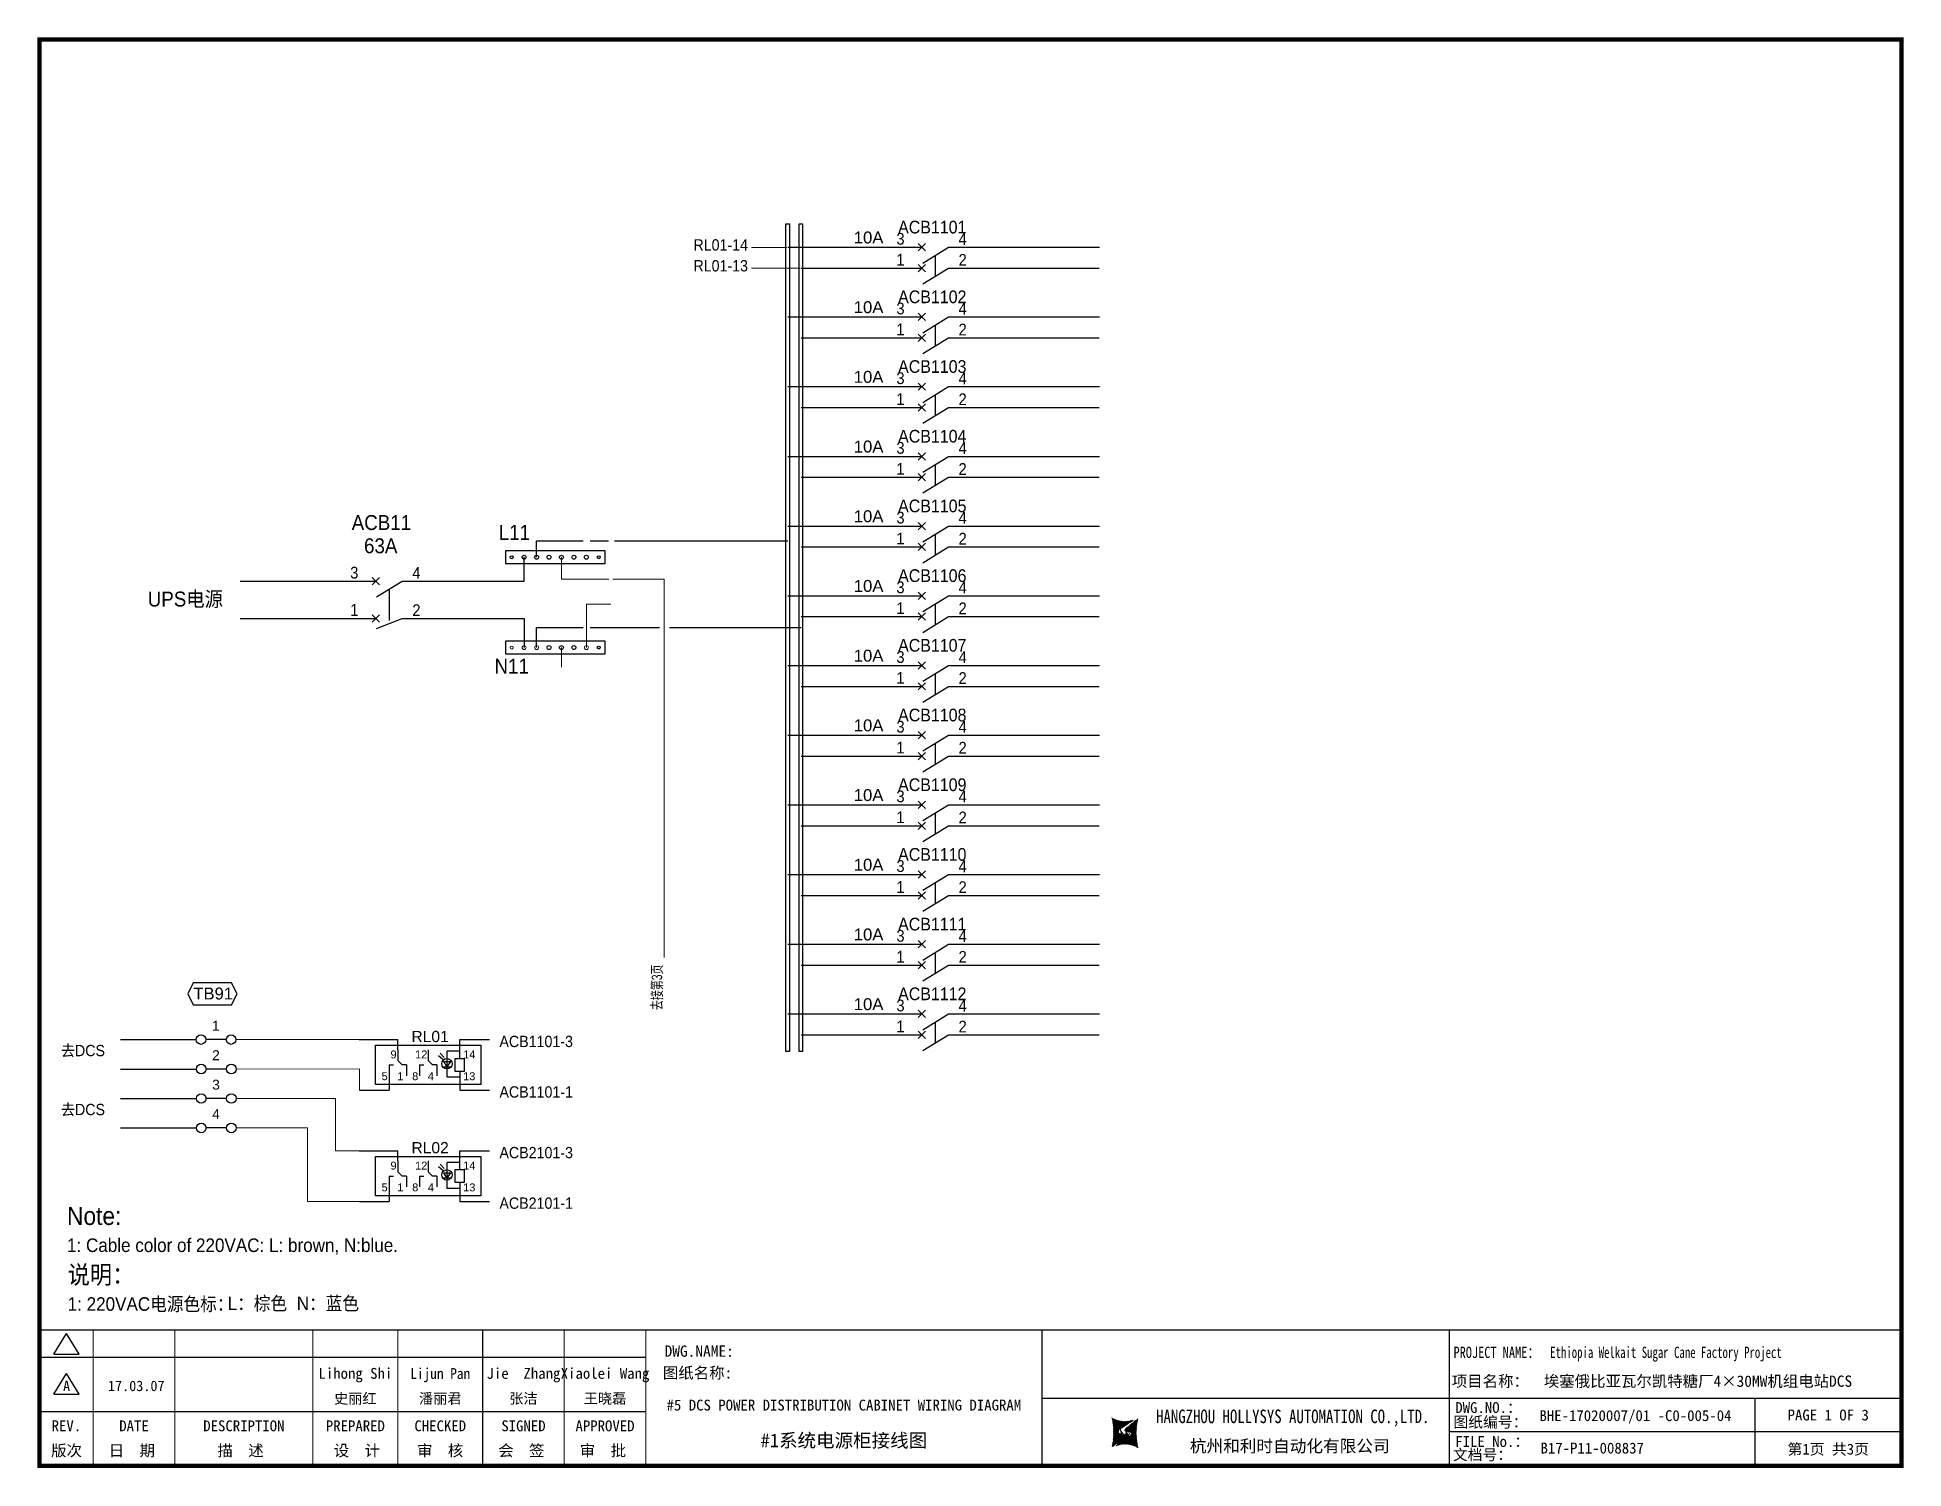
# Model space of a CAD drawing. Extents: x 81444 to 119867, y -54538 to -29386.
# Drawn here: x 91390 to 95515, y -54505 to -51342 of the extents above; entities that cross this region are included whole.
import ezdxf
from ezdxf.enums import TextEntityAlignment as Align
from ezdxf.lldxf.tags import DXFTag

# ---------------------------------------------------------------- set-up
doc = ezdxf.new("R2010")
doc.units = 0
doc.header["$LTSCALE"] = 100
doc.header["$MEASUREMENT"] = 0
for name, color, linetype in [('t', 1, 'Continuous'), ('WIRING', 3, 'Continuous'), ('标准图框及表格', 7, 'Continuous'), ('空气开关', 7, 'Continuous'), ('继电器', 7, 'Continuous')]:
    doc.layers.add(name, color=color, linetype=linetype)
doc.layers.add('细实线', color=7, linetype='Continuous', lineweight=20)
doc.styles.add('HZ', font='arial.ttf', dxfattribs={"width": 0.7})
doc.styles.get("Standard").update_dxf_attribs({"font": ''})
doc.styles.get('Standard').set_extended_font_data('SimSun')
tags = doc.linetypes.add('CENTER', pattern=[2, 1.25, -0.25, 0.25, -0.25]).pattern_tags.tags
tags[10:11] = [DXFTag(74, 4), DXFTag(75, 0), DXFTag(340, '0'), DXFTag(46, 1.0), DXFTag(50, 0.0), DXFTag(44, 0.0), DXFTag(45, 0.0)]
tags[8:9] = [DXFTag(74, 4), DXFTag(75, 0), DXFTag(340, '0'), DXFTag(46, 1.0), DXFTag(50, 0.0), DXFTag(44, 0.0), DXFTag(45, 0.0)]
tags[6:7] = [DXFTag(74, 4), DXFTag(75, 0), DXFTag(340, '0'), DXFTag(46, 1.0), DXFTag(50, 0.0), DXFTag(44, 0.0), DXFTag(45, 0.0)]
tags[4:5] = [DXFTag(74, 4), DXFTag(75, 0), DXFTag(340, '0'), DXFTag(46, 1.0), DXFTag(50, 0.0), DXFTag(44, 0.0), DXFTag(45, 0.0)]
pattern_1 = [(45, (0, 0), (-0.736262898216564, 0.7362628982165641), [])]

msp = doc.modelspace()

# ---------------------------------------------------------------- texts
at = {"style": 'HZ', "width": 0.9}
for s, p in [('ACB11', (92084.95071671247, -52430.85360589562)), ('L11', (92409.9088218448, -52452.68638898708)), ('63A', (92112.15724133539, -52482.28638499222)), ('UPS电源', (91634.0909695768, -52599.92556253277)), ('N11', (92400.51268484483, -52748.14269687366))]:
    msp.add_text(s, height=33, dxfattribs=at).set_placement(p)
at = {"style": 'HZ', "width": 0.7}
msp.add_text('去接第3页', height=23.1, rotation=90, dxfattribs=at).set_placement((92771.13609668329, -53491.69316573961))
at = {"color": 7, "style": 'HZ'}
msp.add_text('TB91', height=26.244, dxfattribs=at).set_placement((91734.97032522196, -53468.14969225307))
at = {"color": 3, "style": 'HZ', "width": 0.9}
for s, height, p in [('Note:', 40, (91455.67805663176, -53966.36502438052)), ('1: Cable color of 220VAC: L: brown, N:blue.', 30, (91455.67805663176, -54026.11046066794)), ('说明：', 40, (91457.0955052136, -54096.24918855655)), ('说明：', 40, (91457.0955052136, -54096.24918855655)), ('1: 220VAC电源色标：', 30, (91457.0955052136, -54155.99462484398)), ('L：棕色', 30, (91810.75183806749, -54154.56300248521)), ('N：蓝色', 30, (91963.36930695531, -54154.5631650361))]:
    msp.add_text(s, height=height, dxfattribs=at).set_placement(p)
at = {"layer": '空气开关', "style": 'HZ', "width": 0.9}
for s, p in [('3', (93288.83309020598, -51800.46719967237)), ('4', (93426.24558978838, -51800.9253641053)), ('1', (93288.83309020598, -51846.57883510387)), ('2', (93426.24558978838, -51847.03699953679)), ('3', (93288.83309020598, -51954.46719967237)), ('4', (93426.24558978838, -51954.9253641053)), ('1', (93288.83309020598, -52000.57883510387)), ('2', (93426.24558978838, -52001.03699953679)), ('3', (93288.83309020598, -52108.46719967237)), ('4', (93426.24558978838, -52108.9253641053)), ('1', (93288.83309020598, -52154.57883510387)), ('2', (93426.24558978838, -52155.03699953679)), ('3', (93288.83309020598, -52262.46719967237)), ('4', (93426.24558978838, -52262.9253641053)), ('1', (93288.83309020598, -52308.57883510387)), ('2', (93426.24558978838, -52309.0369995368)), ('3', (93288.83309020598, -52416.46719967237)), ('4', (93426.24558978838, -52416.9253641053)), ('1', (93288.83309020598, -52462.57883510387)), ('2', (93426.24558978838, -52463.0369995368)), ('3', (92081.5434405408, -52538.1832221158)), ('4', (92218.9559401232, -52538.64138654873)), ('3', (93288.83309020598, -52570.46719967237)), ('4', (93426.24558978838, -52570.9253641053)), ('1', (92081.5434405408, -52620.59485754729)), ('2', (92218.9559401232, -52621.05302198022)), ('1', (93288.83309020598, -52616.57883510387)), ('2', (93426.24558978838, -52617.0369995368)), ('3', (93288.83309020598, -52724.46719967238)), ('4', (93426.24558978838, -52724.9253641053)), ('1', (93288.83309020598, -52770.57883510387)), ('2', (93426.24558978838, -52771.0369995368)), ('3', (93288.83309020598, -52878.46719967238)), ('4', (93426.24558978838, -52878.9253641053)), ('1', (93288.83309020598, -52924.57883510387)), ('2', (93426.24558978838, -52925.0369995368)), ('3', (93288.83309020598, -53032.46719967238)), ('4', (93426.24558978838, -53032.9253641053)), ('1', (93288.83309020598, -53078.57883510387)), ('2', (93426.24558978838, -53079.0369995368)), ('3', (93288.83309020598, -53186.46719967238)), ('4', (93426.24558978838, -53186.9253641053)), ('1', (93288.83309020598, -53232.57883510387)), ('2', (93426.24558978838, -53233.0369995368)), ('3', (93288.83309020598, -53340.46719967238)), ('4', (93426.24558978838, -53340.9253641053)), ('1', (93288.83309020598, -53386.57883510387)), ('2', (93426.24558978838, -53387.0369995368)), ('3', (93288.83309020598, -53494.46719967238)), ('4', (93426.24558978838, -53494.9253641053)), ('1', (93288.83309020598, -53540.57883510387)), ('2', (93426.24558978838, -53541.0369995368))]:
    msp.add_text(s, height=26.00961058081033, dxfattribs=at).set_placement(p)

# ---------------------------------------------------------------- blocks, each defined once
blk = doc.blocks.new('图框')
at = {"layer": '标准图框及表格'}
h = blk.add_hatch(dxfattribs=at)
h.set_pattern_fill('ANSI31', color=5, scale=8.329863809039892, style=0)
h.set_pattern_definition(pattern_1)
edge = h.paths.add_edge_path()
edge.add_arc((2399.257256036391, -2998.153851416566), 55.18534773488954, 238.1092081981581, 291.6531626184834)
edge.add_line((2419.619937407027, -3049.445018414634), (2388.525499730735, -3070.242821799802))
edge.add_arc((2238.907377712399, -3078.328790578547), 135.3602868968974, 346.3915348661821, 374.2500326978034)
edge.add_line((2370.467593623529, -3110.177132109857), (2397.50623789792, -3087.85242802291))
edge.add_line((2391.339199201146, -3080.281448750429), (2396.143986595598, -3080.898839897796))
edge.add_spline(control_points=[(2397.470018868538, -3087.887634953957), (2398.35948137939, -3087.023080631327), (2399.970992452319, -3085.456697735681), (2399.869182150054, -3081.252294174519), (2397.426500162081, -3081.012803431273), (2396.121921064187, -3080.884897048199)], knot_values=[0, 0, 0, 0, 6.844331067525468, 12.40042740766005, 18.76924275352248, 18.76924275352248, 18.76924275352248, 18.76924275352248], weights=[1, 1, 1, 1, 1, 1], degree=3, periodic=0)
edge.add_spline(control_points=[(2388.515363058686, -3070.265433304907), (2387.789374929038, -3070.86905758363), (2386.478198365832, -3071.959237952229), (2385.544096281083, -3073.38263759949), (2385.127199159644, -3074.017912079413)], knot_values=[0, 0, 0, 0, 5.253673658024614, 9.488438564008057, 9.488438564008057, 9.488438564008057, 9.488438564008057], weights=[1, 1, 1, 1, 1], degree=3, periodic=0)
edge.add_spline(control_points=[(2386.272665588534, -3072.281716856574), (2385.721471206634, -3072.905523096015), (2384.632427465753, -3074.386714445929), (2384.912828655535, -3077.72895088909), (2387.858851342782, -3079.895552619193), (2390.185443934519, -3080.145534927004), (2391.314573401905, -3080.266855002868)], knot_values=[10.66597461496156, 10.66597461496156, 10.66597461496156, 10.66597461496156, 18.97770399508879, 28.89455822145742, 41.119553648298, 52.64692538081317, 52.64692538081317, 52.64692538081317, 52.64692538081317], weights=[1, 1, 1, 1, 1, 1, 1], degree=3, periodic=0)
h = blk.add_hatch(dxfattribs=at)
h.set_pattern_fill('ANSI31', color=3, scale=8.329863809039892, style=0)
h.set_pattern_definition(pattern_1)
edge = h.paths.add_edge_path()
edge.add_line((2402.469732125144, -3075.776359090531), (2407.706041465404, -3076.440586092609))
edge.add_spline(control_points=[(2401.044493204623, -3068.769946203269), (2400.155030693568, -3069.634500525768), (2398.543519620813, -3071.200883421574), (2398.645329922932, -3075.40528698259), (2401.088011911052, -3075.644777725895), (2402.392591008975, -3075.772684108895)], knot_values=[0, 0, 0, 0, 6.844331067526932, 12.40042740766158, 18.76924275352342, 18.76924275352342, 18.76924275352342, 18.76924275352342], weights=[1, 1, 1, 1, 1, 1], degree=3, periodic=0)
edge.add_line((2428.046918449632, -3046.480449047325), (2401.008274175249, -3068.805153134272))
edge.add_spline(control_points=[(2412.625169549749, -3083.918607966574), (2413.015644598316, -3083.422785431954), (2413.86377905187, -3082.052674005965), (2413.601683417044, -3078.928630268005), (2410.655660730175, -3076.762028538062), (2408.329068138031, -3076.512046230251), (2407.199938671052, -3076.390726154226)], knot_values=[12.65408913243743, 12.65408913243743, 12.65408913243743, 12.65408913243743, 18.97770399508879, 28.89455822145742, 41.119553648298, 52.64692538081317, 52.64692538081317, 52.64692538081317, 52.64692538081317], weights=[1, 1, 1, 1, 1, 1, 1], degree=3, periodic=0)
edge.add_line((2411.626283690712, -3084.975693399283), (2412.781242849298, -3083.732051979769))
edge.add_line((2410.021343801694, -3086.399138189481), (2411.626283690712, -3084.975693399414))
edge.add_line((2378.894574665755, -3107.212562742519), (2409.989012342048, -3086.414759357351))
edge.add_arc((2399.257256036391, -3158.503729740543), 55.18534773488965, 58.10920819815809, 111.6531626184834)
edge.add_arc((2559.607134360383, -3078.328790578547), 135.360286896897, 166.3915348661823, 194.2500326978024)
at = {"color": 7}
for p, q in [((2215.642035047145, -2851.581424744189), (2215.642035047145, -3151.581424744189)), ((3115.642035047145, -2851.581424744189), (3115.642035047145, -3151.581424744189)), ((0, -2911.581424744189), (1340.158172602998, -2911.581424744189)), ((2215.642035047145, -3001.581424744189), (3115.642035047145, -3001.581424744189)), ((3115.642035047145, -3001.581424744189), (4115.642035047145, -3001.581424744189)), ((3791.785572043125, -3001.581424744189), (3791.785572043125, -3151.581424744189)), ((0, -3031.581424744189), (1340.158172602998, -3031.581424744189)), ((4115.642035047145, -3076.581424744189), (3115.642035047145, -3076.581424744189))]:
    blk.add_line(p, q, dxfattribs=at)
at = {"color": 7, "const_width": 3}
blk.add_lwpolyline([(4115.642035047145, -2851.581424744189), (0, -2851.581424744189)], dxfattribs=at)
at = {"layer": 't', "color": 7}
for p, q in [((31.94938321653171, -2904.992613363662), (59.89920926059131, -2859.122325316828)), ((87.8490353046218, -2904.992613363662), (59.89920926059131, -2859.122325316828)), ((31.94938321653171, -2904.992613363662), (87.8490353046218, -2904.992613363662)), ((31.94938321653171, -2992.977239491032), (59.89920926059131, -2947.106951444141)), ((87.8490353046218, -2992.977239491032), (59.89920926059131, -2947.106951444141)), ((31.94938321653171, -2992.977239491032), (87.8490353046218, -2992.977239491032))]:
    blk.add_line(p, q, dxfattribs=at)
at = {"layer": 't', "color": 7, "const_width": 9.61519705431492}
blk.add_lwpolyline([(4115.642035047145, -3151.581424744189), (4115.642035047145, 0), (0, 0), (0, -3151.581424744189)], close=True, dxfattribs=at)
at = {"layer": 't', "color": 7, "const_width": 2.40379926357873}
for points in [[(118.7653193609731, -2852.783324375967), (118.7653193609731, -3151.581424744189)], [(299.0502641293569, -2852.783324375967), (299.0502641293569, -3151.581424744189)], [(604.3883150879992, -2852.783324375967), (604.3883150879992, -3156.41304604568)], [(791.9882990770857, -2852.783324375967), (791.9882990770857, -3156.41304604568)], [(979.588283066143, -2852.783324375967), (979.588283066143, -3156.41304604568)], [(1159.873227834585, -2852.783324375967), (1159.873227834585, -3156.41304604568)], [(1340.158172602998, -2852.783324375967), (1340.158172602998, -3156.41304604568)]]:
    blk.add_lwpolyline(points, dxfattribs=at)
at = {"color": 7, "linetype": 'CENTER'}
for s, height, p in [('图纸编号：', 24, (3125.2212882557, -3066.664538382978)), ('杭州和利时自动化有限公司', 27, (2542.549152440595, -3121.114498389041)), ('文档号：', 24, (3124.032392707933, -3138.728717091954))]:
    blk.add_text(s, height=height, dxfattribs=at).set_placement(p)
at = {"color": 7, "flags": 8}
for tag, p, height in [('DWG.NAME:', (1381.636459220965, -2910.37952511241), 25), ('PROJECTNAME:', (3125.480185663539, -2912.807924402037), 24), ('PROJECTNAME：', (3339.10867075545, -2913.108539231762), 25), ('DWG.NO.:', (3128.186172261583, -3030.402470643486), 24), ('图纸编号', (3315.362718925957, -3052.404678158069), 24), ('FILENO.:', (3128.672545599984, -3106.104124450346), 24), ('文档号', (3317.726365529132, -3124.132485953713), 24)]:
    blk.add_attdef(tag, p, '', height=height, dxfattribs=at)
for tag, height, p in [('A', 23, (59.89920926059131, -2974.881554149018)), ('设计时间', 23, (213.8658221408186, -2974.881554149018)), ('RENLIU', 24, (698.1883070825425, -2950.380597809435)), ('SHUFENWANG', 24, (885.7882910716289, -2950.380597809435)), ('FANGHOU', 24, (1069.730755450379, -2950.380597809435)), ('DANDANLI', 24, (1250.015700218792, -2950.380597809435)), ('刘仁', 23, (698.1883070825425, -3002.188376027443)), ('王姝芬', 23, (885.7882910716289, -3002.188376027443)), ('侯方', 23, (1069.730755450379, -3002.188376027443)), ('李丹丹', 23, (1250.015700218792, -3002.188376027443)), ('#10STATIONONTROLCABINETCOVER', 30, (1777.900103825072, -3017.182374560078)), ('REV.', 24, (59.38265968048654, -3063.048954873535)), ('DATE', 24, (208.907791745165, -3063.048954873535)), ('DESCRIPTION', 24, (451.7192896086781, -3063.048954873535)), ('PREPARED', 24, (698.1883070825425, -3063.048954873535)), ('CHECKED', 24, (885.7882910716144, -3063.048954873535)), ('SIGNED', 24, (1069.730755450364, -3063.048954873535)), ('APPROVED', 24, (1250.015700218792, -3063.048954873535)), ('PAGEXOFX', 24, (3953.713803545135, -3039.081424744189)), ('图纸名称', 30, (1777.900103825072, -3094.695064044037)), ('第几页共几页', 24, (3953.713803545135, -3114.081424744189))]:
    blk.add_attdef(tag, text='', height=height, dxfattribs=at).set_placement(p, align=Align.MIDDLE)
for tag, p in [('图纸名称:', (1377.81237181677, -2965.923337057193)), ('项目名称：', (3121.562334825969, -2984.305160940257)), ('项目名称：', (3325.036680579346, -2984.305160940257))]:
    blk.add_attdef(tag, text='', height=25, dxfattribs=at).set_placement(p, align=Align.BOTTOM_LEFT)
at = {"color": 7, "width": 0.8, "flags": 8}
blk.add_attdef('HANGZHOUHOLLYSYSAUTOMATIONCO.,LTD.', text='', height=24, dxfattribs=at).set_placement((2770.082304289484, -3045.714803244191), align=Align.MIDDLE)
at = {"layer": 't', "color": 7}
for s, p in [('版次', (59.89920926059131, -3117.600441270843)), ('日  期', (204.1999693705875, -3117.600441270843)), ('描  述', (444.4895954714448, -3117.600441270843)), ('设  计', (701.4970341851513, -3117.600441270843)), ('审  核', (885.5947788425256, -3117.600441270843)), ('会  签', (1065.022933075787, -3117.600441270843)), ('审  批', (1245.3078778442, -3117.600441270843))]:
    blk.add_text(s, height=25, dxfattribs=at).set_placement(p, align=Align.MIDDLE_CENTER)
at = {"layer": '标准图框及表格', "color": 5, "style": 'HZ'}
for s, p in [('pgqh', (2373.884875617339, -3059.677228196226)), ('hollilas', (2374.051901626051, -3085.968484618272))]:
    blk.add_text(s, height=5.205656721233694, dxfattribs=at).set_placement(p)
at = {"layer": '标准图框及表格', "color": 3, "style": 'HZ'}
for s, height, p in [('auto', 8.676094535389492, (2400.907127263781, -3074.200036411981)), ('hollysys', 4.338047267694746, (2402.5381050141, -3099.731461394062))]:
    blk.add_text(s, height=height, dxfattribs=at).set_placement(p)
blk = doc.blocks.new('供电端子')
at = {"style": 'HZ', "width": 0.7}
blk.add_attdef('供电端子', (0, 0), '', height=17, dxfattribs=at)
blk = doc.blocks.new('两对触点继电器4')
at = {"linetype": 'Continuous'}
for p, q in [((-2.898850006298744, 1), (3.93050469998343, 1)), ((0, -6.942902260849223), (0, 0)), ((0, -6.942902260849223), (0, 0)), ((0, 0), (18.62199102356681, 0)), ((0, 0), (18.62199102356681, 0)), ((3.93050469998343, -0.7714335845394089), (3.93050469998343, 1)), ((14.89074309218631, 1), (20.15853255797265, 1)), ((14.89074309218631, -2.314300753616408), (14.89074309218631, 1)), ((18.62199102356681, 0), (18.62199102356681, -6.942902260849223)), ((18.62199102356681, 0), (18.62199102356681, -6.942902260849223)), ((3.93050469998343, -0.7714335845394089), (3.93050469998343, -2.700017545885203)), ((3.93050469998343, -2.700017545885203), (4.701938284524658, -3.471451130424612)), ((9.330539791753836, -0.7714335845394089), (9.330539791753836, -2.700017545885203)), ((9.330539791753836, -2.700017545885203), (10.10197337629506, -3.471451130424612)), ((14.11930950764872, -4.628601507232815), (14.11930950764872, -2.314300753616408)), ((14.11930950764872, -2.314300753616408), (15.6621766767239, -2.314300753616408)), ((15.6621766767239, -2.314300753616408), (15.6621766767239, -4.628601507232815)), ((2.387637530904613, -3.471451130424612), (2.387637530904613, -7.942902260849223)), ((2.387637530904613, -3.471451130424612), (3.15907111544584, -3.471451130424612)), ((5.473371869062248, -3.471451130424612), (4.701938284524658, -3.471451130424612)), ((5.473371869062248, -3.471451130424612), (5.473371869062248, -5.400035091770405)), ((7.787672622675018, -3.471451130424612), (7.787672622675018, -5.400035091770405)), ((7.787672622675018, -3.471451130424612), (8.559106207216246, -3.471451130424612)), ((10.87340696083265, -3.471451130424612), (10.10197337629506, -3.471451130424612)), ((10.87340696083265, -3.471451130424612), (10.87340696083265, -5.400035091770405)), ((15.6621766767239, -4.628601507232815), (14.11930950764872, -4.628601507232815)), ((14.89074309218631, -4.628601507232815), (14.89074309218631, -7.942902260849223)), ((-2.880151934878086, -7.942902260849223), (2.387637530904613, -7.942902260849223)), ((18.62199102356681, -6.942902260849223), (0, -6.942902260849223)), ((18.62199102356681, -6.942902260849223), (0, -6.942902260849223)), ((14.89074309218631, -7.942902260849223), (20.15853255797265, -7.942902260849223))]:
    blk.add_line(p, q, dxfattribs=at)
at = {"layer": '继电器'}
for p, q in [((1.528297085300437, 0), (1.528297085300437, 0)), ((11.16448221722021, -1.789815281685151), (11.95026003654129, -2.503553604265107)), ((11.45021918775092, -1.361572544210503), (12.16456276443569, -2.146684763065423)), ((14.89074309218631, -1.063633882820795), (12.63405304086336, -1.063633882820795)), ((12.63405304086336, -1.063633882820795), (12.63405304086336, -5.578825527416484)), ((12.05396646064764, -3.793849053843587), (13.2421852528787, -3.793849053843587)), ((12.63405304086336, -5.578825527416484), (14.89074309218631, -5.578825527416484))]:
    blk.add_line(p, q, dxfattribs=at)
blk.add_lwpolyline([(0, 0), (18.62199102356681, 0), (18.62199102356681, -6.942902260849223), (0, -6.942902260849223)], close=True, dxfattribs=at)
blk.add_lwpolyline([(12.05396646064764, -2.870404006613171), (13.28619374251866, -2.870404006613171), (12.62607219127676, -3.793849053843587), (12.09797495028761, -2.870404006613171)], dxfattribs=at)
blk.add_circle((12.62607219127676, -3.266166169711141), 0.9241701717344044, dxfattribs=at)
at = {"style": 'HZ'}
for s, p in [('9', (2.635516607733734, -2.314300753616408)), ('12', (6.989454170678073, -2.314300753616408)), ('14', (15.50158897631627, -2.314300753616408)), ('5', (1.053108209867787, -6.171468676309814)), ('1', (3.841047872308991, -6.171468676309814)), ('8', (6.47885775445684, -6.171468676309814)), ('4', (9.241082964079396, -6.171468676309814)), ('13', (15.49833138462418, -6.171468676309814))]:
    blk.add_text(s, height=1.4, dxfattribs=at).set_placement(p)
at = {"layer": '继电器', "style": 'HZ'}
blk.add_attdef('J1', text='', height=2, dxfattribs=at).set_placement((9.653591208090802, 0.5682700523429958), align=Align.CENTER)

# ---------------------------------------------------------------- linework, layer by layer
at = {"color": 43}
for p, q in [((93048.57824475483, -51806.16216199459), (93345.242858384, -51806.16216199459)), ((93403.79658969522, -51806.16216199459), (93737.49205184141, -51806.16216199459)), ((93048.57824475483, -51960.16216199459), (93345.242858384, -51960.16216199459)), ((93403.79658969522, -51960.16216199459), (93737.49205184141, -51960.16216199459)), ((93048.57824475483, -52114.16216199459), (93345.242858384, -52114.16216199459)), ((93403.79658969522, -52114.16216199459), (93737.49205184141, -52114.16216199459)), ((93048.57824475483, -52268.16216199459), (93345.242858384, -52268.16216199459)), ((93403.79658969522, -52268.16216199459), (93737.49205184141, -52268.16216199459)), ((93048.57824475483, -52422.16216199459), (93345.242858384, -52422.16216199459)), ((93403.79658969522, -52422.16216199459), (93737.49205184141, -52422.16216199459)), ((92493.62824475481, -52490.91216199459), (92493.62824475481, -52454.6121619946)), ((92493.62824475481, -52454.6121619946), (92596.47793725751, -52454.6121619946)), ((92611.67488548935, -52454.6121619946), (92652.58974611359, -52454.6121619946)), ((92665.83836764902, -52454.6121619946), (93048.57824475483, -52454.6121619946)), ((92466.12824475481, -52543.87818443802), (92466.12824475481, -52490.91216199459)), ((91838.53859508965, -52543.87818443802), (92137.95320871887, -52543.87818443802)), ((92196.50694003004, -52543.87818443802), (92466.12824475481, -52543.87818443802)), ((93048.57824475483, -52576.16216199459), (93345.242858384, -52576.16216199459)), ((93403.79658969522, -52576.16216199459), (93737.49205184141, -52576.16216199459)), ((93048.57824475483, -52730.16216199459), (93345.242858384, -52730.16216199459)), ((93403.79658969522, -52730.16216199459), (93737.49205184141, -52730.16216199459)), ((93048.57824475483, -52884.16216199459), (93345.242858384, -52884.16216199459)), ((93403.79658969522, -52884.16216199459), (93737.49205184141, -52884.16216199459)), ((93048.57824475483, -53038.16216199459), (93345.242858384, -53038.16216199459)), ((93403.79658969522, -53038.16216199459), (93737.49205184141, -53038.16216199459)), ((93048.57824475483, -53192.16216199459), (93345.242858384, -53192.16216199459)), ((93403.79658969522, -53192.16216199459), (93737.49205184141, -53192.16216199459)), ((93048.57824475483, -53346.16216199459), (93345.242858384, -53346.16216199459)), ((93403.79658969522, -53346.16216199459), (93737.49205184141, -53346.16216199459)), ((93048.57824475483, -53500.16216199459), (93345.242858384, -53500.16216199459)), ((93403.79658969522, -53500.16216199459), (93737.49205184141, -53500.16216199459))]:
    msp.add_line(p, q, dxfattribs=at)
at = {"color": 6}
for p, q in [((93353.33473723133, -51814.25404084192), (93337.15097953666, -51798.07028314725)), ((93337.15097953666, -51814.25404084192), (93353.33473723133, -51798.07028314725)), ((93347.32491475904, -51840.95014817222), (93403.79658969522, -51806.16216199459)), ((93337.15097953666, -51860.36567627342), (93353.33473723133, -51844.18191857875)), ((93353.33473723133, -51860.36567627342), (93337.15097953666, -51844.18191857875)), ((93347.32491475904, -51887.06178360371), (93403.79658969522, -51852.27379742609)), ((93353.33473723133, -51968.25404084192), (93337.15097953666, -51952.07028314725)), ((93337.15097953666, -51968.25404084192), (93353.33473723133, -51952.07028314725)), ((93347.32491475904, -51994.95014817222), (93403.79658969522, -51960.16216199459)), ((93353.33473723133, -52014.36567627342), (93337.15097953666, -51998.18191857875)), ((93337.15097953666, -52014.36567627342), (93353.33473723133, -51998.18191857875)), ((93347.32491475904, -52041.06178360371), (93403.79658969522, -52006.27379742609)), ((93337.15097953666, -52122.25404084192), (93353.33473723133, -52106.07028314725)), ((93353.33473723133, -52122.25404084192), (93337.15097953666, -52106.07028314725)), ((93347.32491475904, -52148.95014817222), (93403.79658969522, -52114.16216199459)), ((93337.15097953666, -52168.36567627342), (93353.33473723133, -52152.18191857875)), ((93353.33473723133, -52168.36567627342), (93337.15097953666, -52152.18191857875)), ((93347.32491475904, -52195.06178360371), (93403.79658969522, -52160.27379742609)), ((93353.33473723133, -52276.25404084192), (93337.15097953666, -52260.07028314725)), ((93337.15097953666, -52276.25404084192), (93353.33473723133, -52260.07028314725)), ((93353.33473723133, -52322.36567627342), (93337.15097953666, -52306.18191857875)), ((93337.15097953666, -52322.36567627342), (93353.33473723133, -52306.18191857875)), ((93347.32491475904, -52302.95014817222), (93403.79658969522, -52268.16216199459)), ((93347.32491475904, -52349.06178360371), (93403.79658969522, -52314.27379742609)), ((93337.15097953666, -52430.25404084192), (93353.33473723133, -52414.07028314725)), ((93353.33473723133, -52430.25404084192), (93337.15097953666, -52414.07028314725)), ((93347.32491475904, -52456.95014817222), (93403.79658969522, -52422.16216199459)), ((93337.15097953666, -52476.36567627342), (93353.33473723133, -52460.18191857875)), ((93353.33473723133, -52476.36567627342), (93337.15097953666, -52460.18191857875)), ((93347.32491475904, -52503.06178360371), (93403.79658969522, -52468.27379742609)), ((93353.33473723133, -52584.25404084192), (93337.15097953666, -52568.07028314725)), ((93337.15097953666, -52584.25404084192), (93353.33473723133, -52568.07028314725)), ((93347.32491475904, -52610.95014817222), (93403.79658969522, -52576.16216199459)), ((93353.33473723133, -52630.36567627342), (93337.15097953666, -52614.18191857875)), ((93337.15097953666, -52630.36567627342), (93353.33473723133, -52614.18191857875)), ((93347.32491475904, -52657.06178360371), (93403.79658969522, -52622.27379742609)), ((93353.33473723133, -52738.25404084192), (93337.15097953666, -52722.07028314725)), ((93337.15097953666, -52738.25404084192), (93353.33473723133, -52722.07028314725)), ((93347.32491475904, -52764.95014817222), (93403.79658969522, -52730.16216199459)), ((93353.33473723133, -52784.36567627342), (93337.15097953666, -52768.18191857875)), ((93337.15097953666, -52784.36567627342), (93353.33473723133, -52768.18191857875)), ((93347.32491475904, -52811.06178360371), (93403.79658969522, -52776.27379742609)), ((93337.15097953666, -52892.25404084192), (93353.33473723133, -52876.07028314725)), ((93353.33473723133, -52892.25404084192), (93337.15097953666, -52876.07028314725)), ((93347.32491475904, -52918.95014817222), (93403.79658969522, -52884.16216199459)), ((93337.15097953666, -52938.36567627342), (93353.33473723133, -52922.18191857875)), ((93353.33473723133, -52938.36567627342), (93337.15097953666, -52922.18191857875)), ((93347.32491475904, -52965.06178360371), (93403.79658969522, -52930.27379742609)), ((93353.33473723133, -53046.25404084192), (93337.15097953666, -53030.07028314725)), ((93337.15097953666, -53046.25404084192), (93353.33473723133, -53030.07028314725)), ((93347.32491475904, -53072.95014817222), (93403.79658969522, -53038.16216199459)), ((93353.33473723133, -53092.36567627342), (93337.15097953666, -53076.18191857875)), ((93337.15097953666, -53092.36567627342), (93353.33473723133, -53076.18191857875)), ((93347.32491475904, -53119.06178360371), (93403.79658969522, -53084.27379742609)), ((93353.33473723133, -53200.25404084192), (93337.15097953666, -53184.07028314725)), ((93337.15097953666, -53200.25404084192), (93353.33473723133, -53184.07028314725)), ((93347.32491475904, -53226.95014817222), (93403.79658969522, -53192.16216199459)), ((93353.33473723133, -53246.36567627342), (93337.15097953666, -53230.18191857875)), ((93337.15097953666, -53246.36567627342), (93353.33473723133, -53230.18191857875)), ((93347.32491475904, -53273.06178360371), (93403.79658969522, -53238.27379742609)), ((93353.33473723133, -53354.25404084192), (93337.15097953666, -53338.07028314725)), ((93337.15097953666, -53354.25404084192), (93353.33473723133, -53338.07028314725)), ((93347.32491475904, -53380.95014817222), (93403.79658969522, -53346.16216199459)), ((93353.33473723133, -53400.36567627342), (93337.15097953666, -53384.18191857875)), ((93337.15097953666, -53400.36567627342), (93353.33473723133, -53384.18191857875)), ((93347.32491475904, -53427.06178360371), (93403.79658969522, -53392.27379742609)), ((93337.15097953666, -53508.25404084192), (93353.33473723133, -53492.07028314725)), ((93353.33473723133, -53508.25404084192), (93337.15097953666, -53492.07028314725)), ((93347.32491475904, -53534.95014817222), (93403.79658969522, -53500.16216199459)), ((93337.15097953666, -53554.36567627342), (93353.33473723133, -53538.18191857875)), ((93353.33473723133, -53554.36567627342), (93337.15097953666, -53538.18191857875)), ((93347.32491475904, -53581.06178360371), (93403.79658969522, -53546.27379742609))]:
    msp.add_line(p, q, dxfattribs=at)
at = {"color": 5}
for p, q in [((93078.27824475484, -51852.27379742609), (93345.242858384, -51852.27379742609)), ((93403.79658969522, -51852.27379742609), (93736.90240217625, -51852.27379742609)), ((93078.27824475484, -52006.27379742609), (93345.242858384, -52006.27379742609)), ((93403.79658969522, -52006.27379742609), (93736.90240217625, -52006.27379742609)), ((93078.27824475484, -52160.27379742609), (93345.242858384, -52160.27379742609)), ((93403.79658969522, -52160.27379742609), (93736.90240217625, -52160.27379742609)), ((93078.27824475484, -52314.27379742609), (93345.242858384, -52314.27379742609)), ((93403.79658969522, -52314.27379742609), (93736.90240217625, -52314.27379742609)), ((93078.27824475484, -52468.27379742609), (93345.242858384, -52468.27379742609)), ((93403.79658969522, -52468.27379742609), (93736.90240217625, -52468.27379742609)), ((91838.36563054462, -52626.28981986951), (92137.95320871887, -52626.28981986951)), ((92196.50694003004, -52626.28981986951), (92466.12824475481, -52626.28981986951)), ((92466.12824475481, -52626.28981986951), (92466.12824475481, -52690.5621619946)), ((93078.27824475484, -52622.27379742609), (93345.242858384, -52622.27379742609)), ((93403.79658969522, -52622.27379742609), (93736.90240217625, -52622.27379742609)), ((92493.62824475481, -52690.5621619946), (92493.62824475481, -52646.01216199459)), ((92493.62824475481, -52646.01216199459), (92596.46235064395, -52646.01216199459)), ((92612.04896421511, -52646.01216199459), (92711.97824475479, -52646.01216199459)), ((92711.97824475479, -52646.01216199459), (92765.00887525066, -52646.01216199459)), ((92787.68031317224, -52646.01216199459), (92820.769646624, -52646.01216199459)), ((92820.769646624, -52646.01216199459), (93078.27824475484, -52646.01216199459)), ((93078.27824475484, -52776.27379742609), (93345.242858384, -52776.27379742609)), ((93403.79658969522, -52776.27379742609), (93736.90240217625, -52776.27379742609)), ((93078.27824475484, -52930.27379742609), (93345.242858384, -52930.27379742609)), ((93403.79658969522, -52930.27379742609), (93736.90240217625, -52930.27379742609)), ((93078.27824475484, -53084.27379742609), (93345.242858384, -53084.27379742609)), ((93403.79658969522, -53084.27379742609), (93736.90240217625, -53084.27379742609)), ((93078.27824475484, -53238.27379742609), (93345.242858384, -53238.27379742609)), ((93403.79658969522, -53238.27379742609), (93736.90240217625, -53238.27379742609)), ((93078.27824475484, -53392.27379742609), (93345.242858384, -53392.27379742609)), ((93403.79658969522, -53392.27379742609), (93736.90240217625, -53392.27379742609)), ((93078.27824475484, -53546.27379742609), (93345.242858384, -53546.27379742609)), ((93403.79658969522, -53546.27379742609), (93736.90240217625, -53546.27379742609))]:
    msp.add_line(p, q, dxfattribs=at)
for p, q in [((92146.04508756615, -52551.97006328536), (92129.86132987154, -52535.78630559069)), ((92129.86132987154, -52551.97006328536), (92146.04508756615, -52535.78630559069)), ((92140.03526509392, -52578.66617061565), (92196.50694003004, -52543.87818443802)), ((92129.86132987154, -52634.38169871685), (92146.04508756615, -52618.19794102218)), ((92146.04508756615, -52634.38169871685), (92129.86132987154, -52618.19794102218)), ((92140.03526509392, -52648.42780604713), (92196.50694003004, -52626.28981986951))]:
    msp.add_line(p, q)
at = {"color": 7}
for p, q in [((91573.9944211185, -53556.67516613693), (91741.35713712331, -53556.67516613693)), ((91573.9944211185, -53621.85582434816), (91741.73836167263, -53621.85582434816)), ((91574.04949707443, -53686.91116644142), (91741.79343762856, -53686.91116644142)), ((91574.04949707443, -53751.96650853467), (91741.79343762856, -53751.96650853467))]:
    msp.add_line(p, q, dxfattribs=at)
at = {"color": 7, "linetype": 'Continuous'}
for p, q in [((91807.8028173388, -53556.67516613693), (91762.53890370055, -53556.67516613693)), ((91808.18404188812, -53621.85582434816), (91762.92012824987, -53621.85582434816)), ((91808.23911784404, -53686.91116644142), (91762.9752042058, -53686.91116644142)), ((91808.23911784404, -53751.96650853467), (91762.9752042058, -53751.96650853467))]:
    msp.add_line(p, q, dxfattribs=at)
at = {"color": 43}
for points in [[(93052.56553107845, -51754.46216199459), (93052.56553107845, -53583.29013942865), (93044.72824475479, -53583.29013942865), (93044.72824475479, -51754.46216199459)], [(92424.87824475481, -52504.66216199459), (92644.87824475481, -52504.66216199459), (92644.87824475481, -52477.16216199459), (92424.87824475481, -52477.16216199459)]]:
    msp.add_lwpolyline(points, close=True, dxfattribs=at)
at = {"color": 5}
for points in [[(93081.71553107847, -51754.46216199459), (93081.71553107847, -53583.29013942865), (93073.87824475481, -53583.29013942865), (93073.87824475481, -51754.46216199459)], [(92424.87824475481, -52704.3121619946), (92644.87824475481, -52704.3121619946), (92644.87824475481, -52676.8121619946), (92424.87824475481, -52676.8121619946)]]:
    msp.add_lwpolyline(points, close=True, dxfattribs=at)
at = {"color": 3}
msp.add_lwpolyline([(91819.4642108981, -53431.64728075191), (91734.80686651853, -53431.64728075191), (91722.71086651857, -53455.8392807519), (91734.80686651853, -53480.0312807519), (91819.4642108981, -53480.0312807519), (91831.56021089807, -53455.8392807519), (91819.4642108981, -53431.64728075191)], dxfattribs=at)
for centre, radius in [((92438.62824475481, -52490.91216199459), 3.3), ((92466.12824475481, -52490.91216199459), 4.4), ((92493.62824475481, -52490.91216199459), 4.4), ((92521.12824475481, -52490.91216199459), 4.4), ((92548.62824475481, -52490.91216199459), 4.4), ((92576.12824475481, -52490.91216199459), 4.4), ((92603.62824475481, -52490.91216199459), 4.4), ((92631.12824475481, -52490.91216199459), 3.3), ((92521.12824475481, -52690.5621619946), 4.4), ((92548.62824475481, -52690.5621619946), 4.4), ((92576.12824475481, -52690.5621619946), 4.4), ((92631.12824475481, -52690.5621619946), 3.3)]:
    msp.add_circle(centre, radius)
at = {"lineweight": 20}
for centre, radius in [((92438.62824475481, -52690.5621619946), 3.3), ((92466.12824475481, -52690.5621619946), 4.4), ((92493.62824475481, -52690.5621619946), 4.4), ((92603.62824475481, -52690.5621619946), 4.4)]:
    msp.add_circle(centre, radius, dxfattribs=at)
at = {"layer": 'WIRING', "color": 3}
for centre in [(91751.94802041196, -53556.67516613693), (91818.39370062745, -53556.67516613693), (91752.32924496128, -53621.85582434816), (91818.77492517677, -53621.85582434816), (91752.3843209172, -53686.91116644142), (91818.8300011327, -53686.91116644142), (91752.3843209172, -53751.96650853467), (91818.8300011327, -53751.96650853467)]:
    msp.add_circle(centre, 10.59088328861253, dxfattribs=at)
at = {"layer": '空气开关', "color": 6}
for p, q in [((93375.56075222716, -51869.66779051489), (93375.56075222716, -51823.55615508342)), ((93375.56075222716, -52023.66779051489), (93375.56075222716, -51977.55615508342)), ((93375.56075222716, -52177.66779051489), (93375.56075222716, -52131.55615508342)), ((93375.56075222716, -52331.66779051489), (93375.56075222716, -52285.55615508342)), ((93375.56075222716, -52485.66779051489), (93375.56075222716, -52439.55615508342)), ((93375.56075222716, -52639.66779051489), (93375.56075222716, -52593.55615508342)), ((93375.56075222716, -52793.66779051489), (93375.56075222716, -52747.55615508342)), ((93375.56075222716, -52947.66779051489), (93375.56075222716, -52901.55615508342)), ((93375.56075222716, -53101.66779051489), (93375.56075222716, -53055.55615508342)), ((93375.56075222716, -53255.66779051489), (93375.56075222716, -53209.55615508342)), ((93375.56075222716, -53409.66779051489), (93375.56075222716, -53363.55615508342)), ((93375.56075222716, -53563.66779051489), (93375.56075222716, -53517.55615508342))]:
    msp.add_line(p, q, dxfattribs=at)
at = {"layer": '空气开关'}
msp.add_line((92168.27110256198, -52631.03381295833), (92168.27110256198, -52561.27217752685), dxfattribs=at)
at = {"layer": '细实线', "color": 43}
for p, q in [((93046.53016940742, -51806.35616096884), (92968.31997453481, -51806.35616096884)), ((92548.62824475481, -52490.91216199459), (92548.62824475481, -52539.76411399712)), ((92548.62824475481, -52539.76411399712), (92652.97941145285, -52539.76411399712)), ((92662.00759871422, -52539.76411399712), (92775.38695267362, -52539.76411399712)), ((92775.38695267362, -52539.76411399712), (92775.38695267362, -53375.15400367311))]:
    msp.add_line(p, q, dxfattribs=at)
at = {"layer": '细实线', "color": 5}
for p, q in [((93076.23016940743, -51852.46779640034), (92968.31997453481, -51852.46779640034)), ((92603.62824475481, -52690.5621619946), (92603.62824475481, -52594.5416169093)), ((92603.62824475481, -52594.5416169093), (92657.96401047289, -52594.5416169093)), ((92548.62824475481, -52690.5621619946), (92548.62824475481, -52733.77617474665))]:
    msp.add_line(p, q, dxfattribs=at)
at = {"layer": '细实线', "color": 0}
for p, q in [((92101.58435659348, -53556.93741032345), (91828.98458391607, -53556.67516613693)), ((92101.81770852483, -53621.62516613692), (91829.36580846539, -53621.85582434816)), ((92101.81770852483, -53668.54483053891), (92101.81770852483, -53621.62516613692)), ((91829.42088442131, -53686.91116644142), (92049.14521713792, -53686.91116644142)), ((92049.14521713789, -53802.58541032347), (92049.14521713792, -53686.91116644142)), ((91829.42088442131, -53751.96650853467), (91987.14521713789, -53751.96650853467)), ((91987.14521713789, -53751.96650853467), (91987.14521713786, -53914.19283053892)), ((92101.58435659348, -53802.58541032347), (92049.14521713789, -53802.58541032347)), ((92101.81770852483, -53914.19283053892), (91987.14521713786, -53914.19283053892))]:
    msp.add_line(p, q, dxfattribs=at)

# ---------------------------------------------------------------- block references
at = {"color": 1}
ref = msp.add_blockref('图框', (91394.87708424834, -51347.16094524522), dxfattribs=at)
ref.add_attrib('第几页共几页', '第1页 共3页', dxfattribs={"color": 7, "height": 24, "flags": 8}).set_placement((95348.59088779347, -54461.24236998941), align=Align.MIDDLE)
ref.add_attrib('图纸编号', 'BHE-17020007/01 -C0-005-04', (94710.23980317429, -54399.56562340329), dxfattribs={"color": 7, "height": 24, "flags": 8})
ref.add_attrib('文档号', 'B17-P11-008837', (94712.60344977747, -54471.29343119894), dxfattribs={"color": 7, "height": 24, "flags": 8})
ref.add_attrib('图纸名称', '#1系统电源柜接线图', dxfattribs={"color": 7, "height": 30, "flags": 8}).set_placement((93172.7771880734, -54441.85600928927), align=Align.MIDDLE)
ref.add_attrib('刘仁', '史丽红', dxfattribs={"color": 7, "height": 23, "flags": 8}).set_placement((92093.06539133088, -54349.34932127267), align=Align.MIDDLE)
ref.add_attrib('王姝芬', '潘丽君', dxfattribs={"color": 7, "height": 23, "flags": 8}).set_placement((92280.66537531996, -54349.34932127267), align=Align.MIDDLE)
ref.add_attrib('侯方', '张洁', dxfattribs={"color": 7, "height": 23, "flags": 8}).set_placement((92464.60783969871, -54349.34932127267), align=Align.MIDDLE)
ref.add_attrib('李丹丹', '王晓磊', dxfattribs={"color": 7, "height": 23, "flags": 8}).set_placement((92644.89278446713, -54349.34932127267), align=Align.MIDDLE)
ref.add_attrib('设计时间', '17.03.07', dxfattribs={"color": 7, "height": 23, "flags": 8}).set_placement((91608.74290638916, -54322.04249939424), align=Align.MIDDLE)
ref.add_attrib('A', 'A', dxfattribs={"color": 7, "height": 23, "flags": 8}).set_placement((91454.77629350893, -54322.04249939424), align=Align.MIDDLE)
ref.add_attrib('REV.', 'REV.', dxfattribs={"color": 7, "height": 24, "flags": 8}).set_placement((91454.25974392882, -54410.20990011876), align=Align.MIDDLE)
ref.add_attrib('DATE', 'DATE', dxfattribs={"color": 7, "height": 24, "flags": 8}).set_placement((91603.7848759935, -54410.20990011876), align=Align.MIDDLE)
ref.add_attrib('DESCRIBE', 'DESCRIPTION', dxfattribs={"color": 7, "height": 24, "flags": 8}).set_placement((91846.59637385701, -54410.20990011876), align=Align.MIDDLE)
ref.add_attrib('PREPARE', 'PREPARED', dxfattribs={"color": 7, "height": 24, "flags": 8}).set_placement((92093.06539133088, -54410.20990011876), align=Align.MIDDLE)
ref.add_attrib('VERIFY', 'CHECKED', dxfattribs={"color": 7, "height": 24, "flags": 8}).set_placement((92280.66537531995, -54410.20990011876), align=Align.MIDDLE)
ref.add_attrib('SIGN', 'SIGNED', dxfattribs={"color": 7, "height": 24, "flags": 8}).set_placement((92464.6078396987, -54410.20990011876), align=Align.MIDDLE)
ref.add_attrib('APPROVER', 'APPROVED', dxfattribs={"color": 7, "height": 24, "flags": 8}).set_placement((92644.89278446713, -54410.20990011876), align=Align.MIDDLE)
ref.add_attrib('RENLIU', 'Lihong Shi', dxfattribs={"color": 7, "height": 24, "flags": 8}).set_placement((92093.06539133088, -54297.54154305466), align=Align.MIDDLE)
ref.add_attrib('SHUFENWANG', 'Lijun Pan', dxfattribs={"color": 7, "height": 24, "width": 0.9, "flags": 8}).set_placement((92280.66537531996, -54297.54154305466), align=Align.MIDDLE)
ref.add_attrib('FANGHOU', 'Jie  Zhang', dxfattribs={"color": 7, "height": 24, "flags": 8}).set_placement((92464.60783969871, -54297.54154305466), align=Align.MIDDLE)
ref.add_attrib('DANDANLI', 'Xiaolei Wang', dxfattribs={"color": 7, "height": 24, "flags": 8}).set_placement((92644.89278446713, -54297.54154305466), align=Align.MIDDLE)
ref.add_attrib('DWG.NAME:', 'DWG.NAME:', (92776.5135434693, -54257.54047035764), dxfattribs={"color": 7, "height": 25, "flags": 8})
ref.add_attrib('#10STATIONONTROLCABINETCOVER', '#5 DCS POWER DISTRIBUTION CABINET WIRING DIAGRAM', dxfattribs={"color": 7, "height": 24, "flags": 8}).set_placement((93172.7771880734, -54364.3433198053), align=Align.MIDDLE)
ref.add_attrib('图纸名称:', '图纸名称:', dxfattribs={"color": 7, "height": 25, "flags": 8}).set_placement((92772.68945606511, -54313.08428230242), align=Align.BOTTOM_LEFT)
ref.add_attrib('HANGZHOUHOLLYSYSAUTOMATIONCO.,LTD', 'HANGZHOU HOLLYSYS AUTOMATION CO.,LTD.', dxfattribs={"color": 7, "height": 30, "width": 0.8, "flags": 8}).set_placement((94164.95938853781, -54392.87574848942), align=Align.MIDDLE)
ref.add_attrib('PROJECTNAME：', 'PROJECT NAME：', (94520.2635064785, -54260.26948447699), dxfattribs={"color": 7, "height": 25, "width": 0.8, "flags": 8})
ref.add_attrib('项目名称：', '项目名称：', dxfattribs={"color": 7, "height": 25, "flags": 8}).set_placement((94516.4394190743, -54331.46610618549), align=Align.BOTTOM_LEFT)
ref.add_attrib('PROJECTNAME：', 'Ethiopia Welkait Sugar Cane Factory Project', (94733.98575500379, -54260.26948447699), dxfattribs={"color": 7, "height": 25, "width": 0.7, "flags": 8})
ref.add_attrib('项目名称：', '埃塞俄比亚瓦尔凯特糖厂4×30MW机组电站DCS', dxfattribs={"color": 7, "height": 25, "flags": 8}).set_placement((94719.91376482768, -54331.46610618549), align=Align.BOTTOM_LEFT)
ref.add_attrib('PAGEXOFX', 'PAGE 1 OF 3', dxfattribs={"color": 7, "height": 24, "flags": 8}).set_placement((95348.59088779347, -54386.24236998941), align=Align.MIDDLE)
ref.add_attrib('DWG.NO.：', 'DWG.NO.：', (94524.25213286834, -54381.74949154475), dxfattribs={"color": 7, "height": 24, "flags": 8})
ref.add_attrib('FILENO.：', 'FILE No.：', (94524.25213286834, -54456.74949154475), dxfattribs={"color": 7, "height": 24, "flags": 8})
ref = msp.add_blockref('供电端子', (93227.430803607, -51797.69400542374), dxfattribs=dict(xscale=0.9349999999976717, yscale=0.9349999999976717))
ref.add_attrib('供电端子', '10A', dxfattribs={"height": 26.4, "style": 'HZ'}).set_placement((93227.430803607, -51797.69400542374), align=Align.CENTER)
ref = msp.add_blockref('供电端子', (93368.23080360705, -51775.69400542374), dxfattribs=dict(xscale=0.9349999999976717, yscale=0.9349999999976717))
ref.add_attrib('供电端子', 'ACB1101', dxfattribs={"height": 28.05, "style": 'HZ', "width": 0.9}).set_placement((93368.23080360705, -51775.69400542374), align=Align.CENTER)
ref = msp.add_blockref('供电端子', (92840.26997453479, -51813.45471533732), dxfattribs=dict(xscale=0.9349999999976717, yscale=0.9349999999976717))
ref.add_attrib('供电端子', 'RL01-14', (92840.26997453479, -51813.45471533732), dxfattribs={"height": 25, "style": 'HZ', "width": 0.9})
ref = msp.add_blockref('供电端子', (92840.26997453479, -51859.56635076882), dxfattribs=dict(xscale=0.9349999999976717, yscale=0.9349999999976717))
ref.add_attrib('供电端子', 'RL01-13', (92840.26997453479, -51859.56635076882), dxfattribs={"height": 25, "style": 'HZ', "width": 0.9})
ref = msp.add_blockref('供电端子', (93227.430803607, -51951.69400542374), dxfattribs=dict(xscale=0.9349999999976717, yscale=0.9349999999976717))
ref.add_attrib('供电端子', '10A', dxfattribs={"height": 26.4, "style": 'HZ'}).set_placement((93227.430803607, -51951.69400542374), align=Align.CENTER)
ref = msp.add_blockref('供电端子', (93368.23080360705, -51929.69400542374), dxfattribs=dict(xscale=0.9349999999976717, yscale=0.9349999999976717))
ref.add_attrib('供电端子', 'ACB1102', dxfattribs={"height": 28.05, "style": 'HZ', "width": 0.9}).set_placement((93368.23080360705, -51929.69400542374), align=Align.CENTER)
ref = msp.add_blockref('供电端子', (93368.23080360705, -52083.69400542374), dxfattribs=dict(xscale=0.9349999999976717, yscale=0.9349999999976717))
ref.add_attrib('供电端子', 'ACB1103', dxfattribs={"height": 28.05, "style": 'HZ', "width": 0.9}).set_placement((93368.23080360705, -52083.69400542374), align=Align.CENTER)
ref = msp.add_blockref('供电端子', (93227.430803607, -52105.69400542374), dxfattribs=dict(xscale=0.9349999999976717, yscale=0.9349999999976717))
ref.add_attrib('供电端子', '10A', dxfattribs={"height": 26.4, "style": 'HZ'}).set_placement((93227.430803607, -52105.69400542374), align=Align.CENTER)
ref = msp.add_blockref('供电端子', (93368.23080360705, -52237.69400542374), dxfattribs=dict(xscale=0.9349999999976717, yscale=0.9349999999976717))
ref.add_attrib('供电端子', 'ACB1104', dxfattribs={"height": 28.05, "style": 'HZ', "width": 0.9}).set_placement((93368.23080360705, -52237.69400542374), align=Align.CENTER)
ref = msp.add_blockref('供电端子', (93227.430803607, -52259.69400542374), dxfattribs=dict(xscale=0.9349999999976717, yscale=0.9349999999976717))
ref.add_attrib('供电端子', '10A', dxfattribs={"height": 26.4, "style": 'HZ'}).set_placement((93227.430803607, -52259.69400542374), align=Align.CENTER)
ref = msp.add_blockref('供电端子', (93227.430803607, -52413.69400542374), dxfattribs=dict(xscale=0.9349999999976717, yscale=0.9349999999976717))
ref.add_attrib('供电端子', '10A', dxfattribs={"height": 26.4, "style": 'HZ'}).set_placement((93227.430803607, -52413.69400542374), align=Align.CENTER)
ref = msp.add_blockref('供电端子', (93368.23080360705, -52391.69400542374), dxfattribs=dict(xscale=0.9349999999976717, yscale=0.9349999999976717))
ref.add_attrib('供电端子', 'ACB1105', dxfattribs={"height": 28.05, "style": 'HZ', "width": 0.9}).set_placement((93368.23080360705, -52391.69400542374), align=Align.CENTER)
ref = msp.add_blockref('供电端子', (93227.430803607, -52567.69400542374), dxfattribs=dict(xscale=0.9349999999976717, yscale=0.9349999999976717))
ref.add_attrib('供电端子', '10A', dxfattribs={"height": 26.4, "style": 'HZ'}).set_placement((93227.430803607, -52567.69400542374), align=Align.CENTER)
ref = msp.add_blockref('供电端子', (93368.23080360705, -52545.69400542374), dxfattribs=dict(xscale=0.9349999999976717, yscale=0.9349999999976717))
ref.add_attrib('供电端子', 'ACB1106', dxfattribs={"height": 28.05, "style": 'HZ', "width": 0.9}).set_placement((93368.23080360705, -52545.69400542374), align=Align.CENTER)
ref = msp.add_blockref('供电端子', (93368.23080360705, -52699.69400542374), dxfattribs=dict(xscale=0.9349999999976717, yscale=0.9349999999976717))
ref.add_attrib('供电端子', 'ACB1107', dxfattribs={"height": 28.05, "style": 'HZ', "width": 0.9}).set_placement((93368.23080360705, -52699.69400542374), align=Align.CENTER)
ref = msp.add_blockref('供电端子', (93227.430803607, -52721.69400542374), dxfattribs=dict(xscale=0.9349999999976717, yscale=0.9349999999976717))
ref.add_attrib('供电端子', '10A', dxfattribs={"height": 26.4, "style": 'HZ'}).set_placement((93227.430803607, -52721.69400542374), align=Align.CENTER)
ref = msp.add_blockref('供电端子', (93368.23080360705, -52853.69400542374), dxfattribs=dict(xscale=0.9349999999976717, yscale=0.9349999999976717))
ref.add_attrib('供电端子', 'ACB1108', dxfattribs={"height": 28.05, "style": 'HZ', "width": 0.9}).set_placement((93368.23080360705, -52853.69400542374), align=Align.CENTER)
ref = msp.add_blockref('供电端子', (93227.430803607, -52875.69400542374), dxfattribs=dict(xscale=0.9349999999976717, yscale=0.9349999999976717))
ref.add_attrib('供电端子', '10A', dxfattribs={"height": 26.4, "style": 'HZ'}).set_placement((93227.430803607, -52875.69400542374), align=Align.CENTER)
ref = msp.add_blockref('供电端子', (93227.430803607, -53029.69400542374), dxfattribs=dict(xscale=0.9349999999976717, yscale=0.9349999999976717))
ref.add_attrib('供电端子', '10A', dxfattribs={"height": 26.4, "style": 'HZ'}).set_placement((93227.430803607, -53029.69400542374), align=Align.CENTER)
ref = msp.add_blockref('供电端子', (93368.23080360705, -53007.69400542374), dxfattribs=dict(xscale=0.9349999999976717, yscale=0.9349999999976717))
ref.add_attrib('供电端子', 'ACB1109', dxfattribs={"height": 28.05, "style": 'HZ', "width": 0.9}).set_placement((93368.23080360705, -53007.69400542374), align=Align.CENTER)
ref = msp.add_blockref('供电端子', (93368.23080360705, -53161.69400542374), dxfattribs=dict(xscale=0.9349999999976717, yscale=0.9349999999976717))
ref.add_attrib('供电端子', 'ACB1110', dxfattribs={"height": 28.05, "style": 'HZ', "width": 0.9}).set_placement((93368.23080360705, -53161.69400542374), align=Align.CENTER)
ref = msp.add_blockref('供电端子', (93227.430803607, -53183.69400542374), dxfattribs=dict(xscale=0.9349999999976717, yscale=0.9349999999976717))
ref.add_attrib('供电端子', '10A', dxfattribs={"height": 26.4, "style": 'HZ'}).set_placement((93227.430803607, -53183.69400542374), align=Align.CENTER)
ref = msp.add_blockref('供电端子', (93368.23080360705, -53315.69400542374), dxfattribs=dict(xscale=0.9349999999976717, yscale=0.9349999999976717))
ref.add_attrib('供电端子', 'ACB1111', dxfattribs={"height": 28.05, "style": 'HZ', "width": 0.9}).set_placement((93368.23080360705, -53315.69400542374), align=Align.CENTER)
ref = msp.add_blockref('供电端子', (93227.430803607, -53337.69400542374), dxfattribs=dict(xscale=0.9349999999976717, yscale=0.9349999999976717))
ref.add_attrib('供电端子', '10A', dxfattribs={"height": 26.4, "style": 'HZ'}).set_placement((93227.430803607, -53337.69400542374), align=Align.CENTER)
ref = msp.add_blockref('供电端子', (93368.23080360705, -53469.69400542374), dxfattribs=dict(xscale=0.9349999999976717, yscale=0.9349999999976717))
ref.add_attrib('供电端子', 'ACB1112', dxfattribs={"height": 28.05, "style": 'HZ', "width": 0.9}).set_placement((93368.23080360705, -53469.69400542374), align=Align.CENTER)
ref = msp.add_blockref('供电端子', (93227.430803607, -53491.69400542374), dxfattribs=dict(xscale=0.9349999999976717, yscale=0.9349999999976717))
ref.add_attrib('供电端子', '10A', dxfattribs={"height": 26.4, "style": 'HZ'}).set_placement((93227.430803607, -53491.69400542374), align=Align.CENTER)
ref = msp.add_blockref('供电端子', (91793.07724764974, -53537.06124839995), dxfattribs=dict(xscale=0.9349999999976717, yscale=0.9349999999976717, zscale=0.9349999999999999))
ref.add_attrib('供电端子', '1', dxfattribs={"height": 22, "style": 'HZ'}).set_placement((91793.07724764974, -53537.06124839995), align=Align.RIGHT)
ref = msp.add_blockref('供电端子', (91442.5552171379, -53593.48516613692), dxfattribs=dict(xscale=0.9349999999976717, yscale=0.9349999999976717))
ref.add_attrib('供电端子', '去DCS ', (91442.5552171379, -53593.48516613692), dxfattribs={"height": 25, "style": 'HZ', "width": 0.9})
ref = msp.add_blockref('供电端子', (91793.45847219905, -53602.24190661118), dxfattribs=dict(xscale=0.9349999999976717, yscale=0.9349999999976717, zscale=0.9349999999999999))
ref.add_attrib('供电端子', '2', dxfattribs={"height": 22, "style": 'HZ'}).set_placement((91793.45847219905, -53602.24190661118), align=Align.RIGHT)
ref = msp.add_blockref('供电端子', (92411.49914233769, -53573.35835218739), dxfattribs=dict(xscale=0.9349999999976717, yscale=0.9349999999976717))
ref.add_attrib('供电端子', 'ACB1101-3', (92411.49914233769, -53573.35835218739), dxfattribs={"height": 25, "style": 'HZ', "width": 0.9})
ref = msp.add_blockref('供电端子', (91793.51354815498, -53667.29724870444), dxfattribs=dict(xscale=0.9349999999976717, yscale=0.9349999999976717, zscale=0.9349999999999999))
ref.add_attrib('供电端子', '3', dxfattribs={"height": 22, "style": 'HZ'}).set_placement((91793.51354815498, -53667.29724870444), align=Align.RIGHT)
ref = msp.add_blockref('供电端子', (92411.49914233769, -53684.96577240284), dxfattribs=dict(xscale=0.9349999999976717, yscale=0.9349999999976717))
ref.add_attrib('供电端子', 'ACB1101-1', (92411.49914233769, -53684.96577240284), dxfattribs={"height": 25, "style": 'HZ', "width": 0.9})
ref = msp.add_blockref('供电端子', (91442.61029309382, -53723.72116644141), dxfattribs=dict(xscale=0.9349999999976717, yscale=0.9349999999976717))
ref.add_attrib('供电端子', '去DCS ', (91442.61029309382, -53723.72116644141), dxfattribs={"height": 25, "style": 'HZ', "width": 0.9})
ref = msp.add_blockref('供电端子', (91793.51354815498, -53732.35259079769), dxfattribs=dict(xscale=0.9349999999976717, yscale=0.9349999999976717, zscale=0.9349999999999999))
ref.add_attrib('供电端子', '4', dxfattribs={"height": 22, "style": 'HZ'}).set_placement((91793.51354815498, -53732.35259079769), align=Align.RIGHT)
ref = msp.add_blockref('供电端子', (92411.49914233769, -53819.0063521874), dxfattribs=dict(xscale=0.9349999999976717, yscale=0.9349999999976717))
ref.add_attrib('供电端子', 'ACB2101-3', (92411.49914233769, -53819.0063521874), dxfattribs={"height": 25, "style": 'HZ', "width": 0.9})
ref = msp.add_blockref('供电端子', (92411.49914233769, -53930.61377240286), dxfattribs=dict(xscale=0.9349999999976717, yscale=0.9349999999976717))
ref.add_attrib('供电端子', 'ACB2101-1', (92411.49914233769, -53930.61377240286), dxfattribs={"height": 25, "style": 'HZ', "width": 0.9})
at = {"layer": '继电器'}
ref = msp.add_blockref('两对触点继电器4', (92137.76200467213, -53569.41741032346), dxfattribs=dict(at, xscale=12.48000000001048, yscale=12.48000000000684, zscale=12.48))
ref.add_attrib('J1', 'RL01', dxfattribs={"height": 24.7, "style": 'HZ'}).set_placement((92258.2388229491, -53562.32540007027), align=Align.CENTER)
ref = msp.add_blockref('两对触点继电器4', (92137.76200467213, -53815.06541032348), dxfattribs=dict(at, xscale=12.48000000001048, yscale=12.48000000000684, zscale=12.48))
ref.add_attrib('J1', 'RL02', dxfattribs={"height": 24.7, "style": 'HZ'}).set_placement((92258.2388229491, -53807.97340007028), align=Align.CENTER)

msp.set_redraw_order([(e.dxf.handle, doc.entitydb.next_handle()) for e in msp.query("TEXT MTEXT ATTDEF DIMENSION ARC_DIMENSION")])  # texts and dimensions are drawn at this point

doc.saveas('drawing.dxf')
